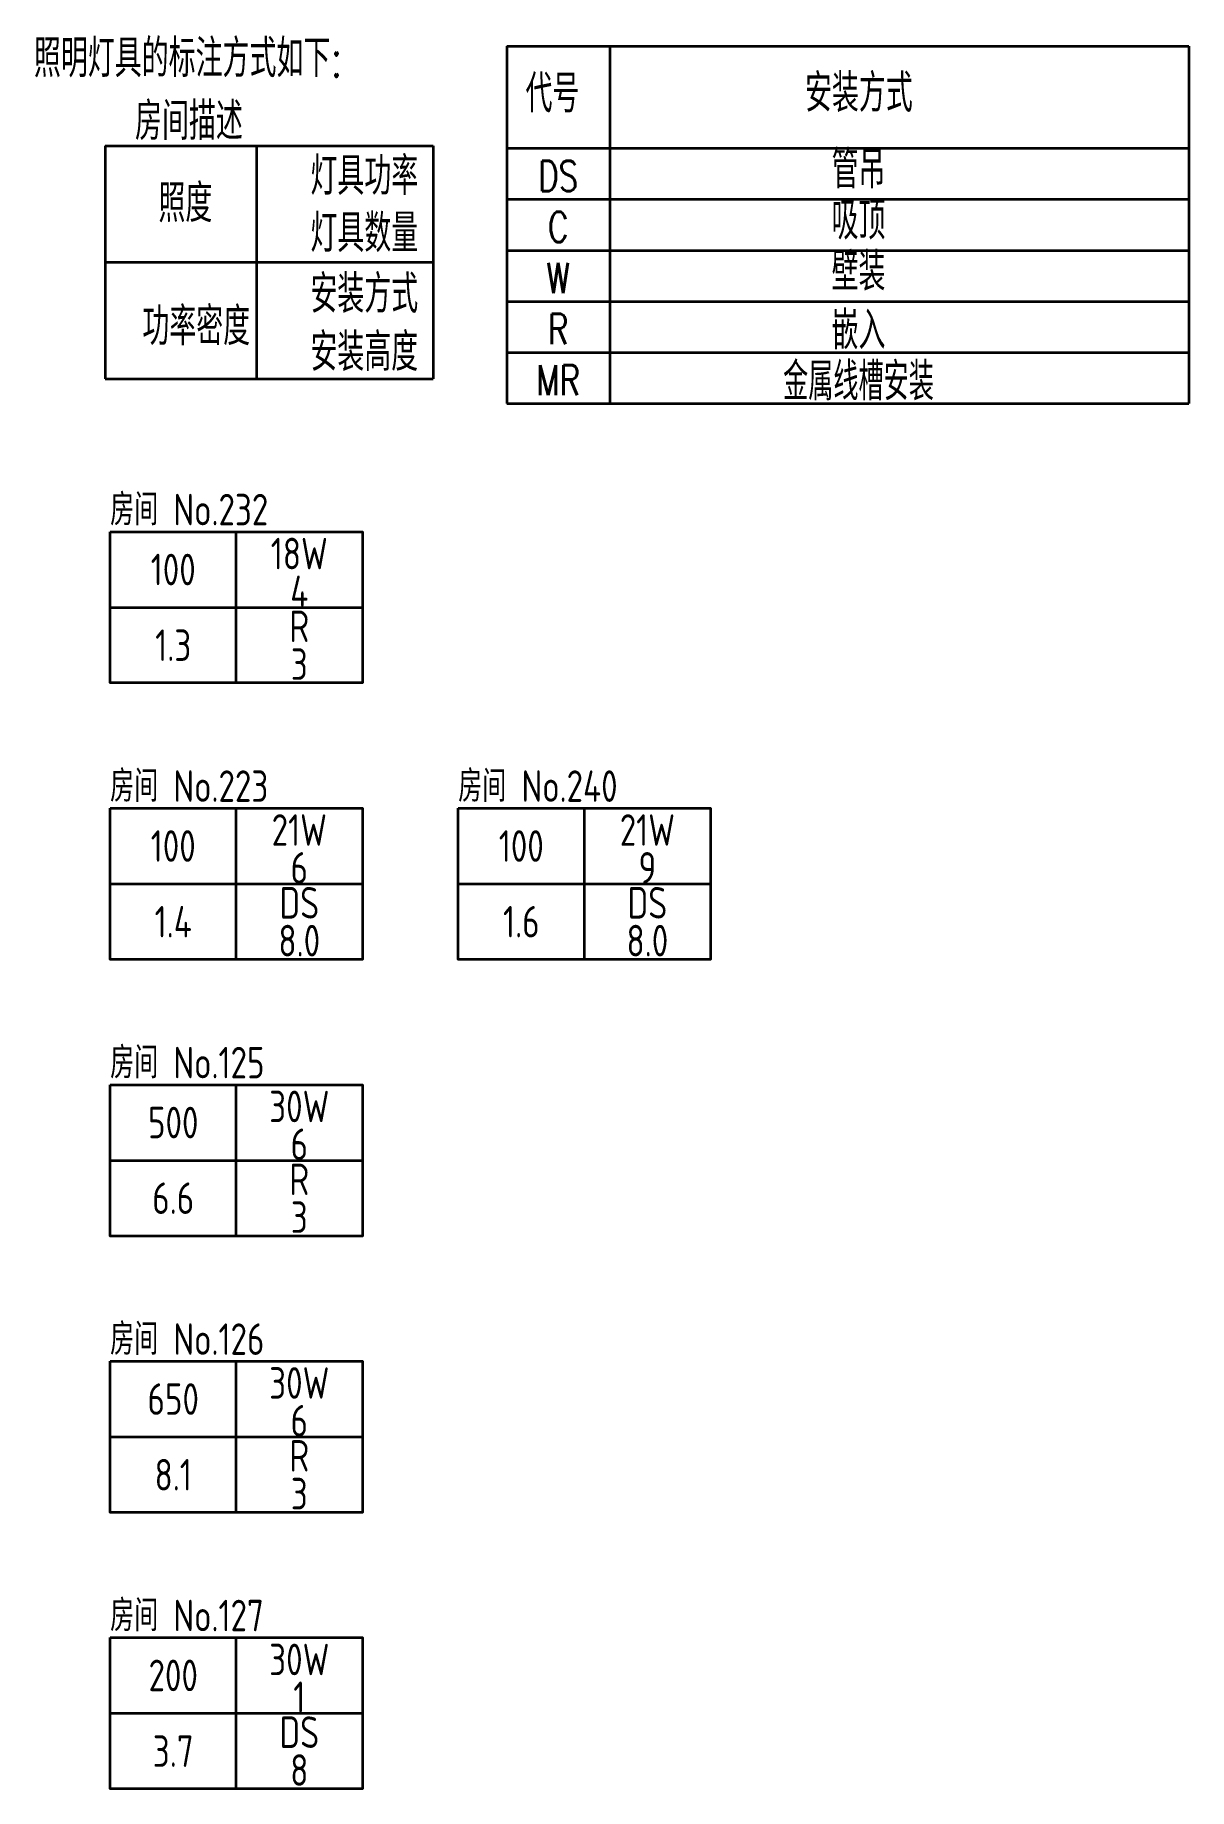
# Model space of a CAD drawing. Extents: x -621157 to 1764546, y -106808 to 741893.
# Drawn here: x -299515 to -290363, y 119515 to 133425 of the extents above; entities that cross this region are included whole.
import ezdxf
from ezdxf.enums import TextEntityAlignment as Align

# ---------------------------------------------------------------- set-up
doc = ezdxf.new("R2010")
doc.units = 0
doc.header["$LTSCALE"] = 1000
doc.header["$MEASUREMENT"] = 0
doc.layers.add('E-ANNO-TEXT', color=7, linetype='Continuous', lineweight=35)
doc.layers.add('LSE50-AB-E-221$0$E-ANNO-TEXT', color=7, linetype='Continuous', lineweight=35)
doc.styles.add('HZTXT', font='romans.shx', dxfattribs={"width": 0.8, "bigfont": 'hzdxc.shx'})
doc.styles.add('LSE50-AB-E-221$0$HZTXT', font='tssdeng.shx', dxfattribs={"bigfont": 'tssdchn.shx'})

msp = doc.modelspace()

# ---------------------------------------------------------------- texts
at = {"layer": 'E-ANNO-TEXT', "color": 3, "style": 'HZTXT'}
for s, width, p in [('照明灯具的标注方式如下:', 0.75, (-299524, 133091, 16800)), ('代号', 0.75, (-295625, 132811, 16800)), ('安装方式', 0.75, (-293408, 132816, 16800)), ('管吊', 0.75, (-293197, 132209, 16800)), ('吸顶', 0.75, (-293197, 131804, 16800)), ('壁装', 0.75, (-293197, 131399, 16800)), ('嵌入', 0.75, (-293197, 130933, 16800)), ('金属线槽安装', 0.7, (-293582, 130528, 16800))]:
    msp.add_text(s, height=300, dxfattribs=dict(at, width=width)).set_placement(p)
at = {"layer": 'E-ANNO-TEXT', "color": 3, "style": 'HZTXT', "width": 0.75}
for s, p in [('房间描述', (-297867, 132592, 16800)), ('灯具功率', (-296476, 132157, 16800)), ('照度', (-298109, 131941, 16800)), ('灯具数量', (-296476, 131704, 16800)), ('安装方式', (-296476, 131222, 16800)), ('功率密度', (-297809, 130965, 16800)), ('安装高度', (-296476, 130761, 16800))]:
    msp.add_text(s, height=300, dxfattribs=at).set_placement(p, align=Align.RIGHT)
for s, p in [('DS', (-295365, 132308, 16800)), ('C', (-295365, 131903, 16800)), ('W', (-295365, 131498, 16800)), ('R', (-295365, 131093, 16800)), ('MR', (-295365, 130688, 16800))]:
    msp.add_text(s, height=240, dxfattribs=at).set_placement(p, align=Align.MIDDLE)
at = {"layer": 'LSE50-AB-E-221$0$E-ANNO-TEXT', "style": 'LSE50-AB-E-221$0$HZTXT', "width": 0.8}
for s, p in [('房间 No.232', (-298919, 129536, 11779)), ('房间 No.223', (-298919, 127343, 11779)), ('房间 No.240', (-296158, 127343, 11779)), ('房间 No.125', (-298919, 125150, 11779)), ('房间 No.126', (-298919, 122957, 11779)), ('房间 No.127', (-298919, 120765, 11779))]:
    msp.add_text(s, height=250, dxfattribs=at).set_placement(p)
for s, p in [('18W', (-297419, 129313, 11779)), ('100', (-298419, 129186, 11779)), ('4', (-297419, 129013, 11779)), ('R', (-297419, 128736, 11779)), ('1.3', (-298419, 128586, 11779)), ('3', (-297419, 128436, 11779)), ('21W', (-297419, 127120, 11779)), ('21W', (-294658, 127120, 11779)), ('100', (-298419, 126993, 11779)), ('100', (-295658, 126993, 11779)), ('6', (-297419, 126820, 11779)), ('9', (-294658, 126820, 11779)), ('DS', (-297419, 126543, 11779)), ('DS', (-294658, 126543, 11779)), ('1.4', (-298419, 126393, 11779)), ('1.6', (-295658, 126393, 11779)), ('8.0', (-297419, 126243, 11779)), ('8.0', (-294658, 126243, 11779)), ('30W', (-297419, 124928, 11779)), ('500', (-298419, 124800, 11779)), ('6', (-297419, 124628, 11779)), ('R', (-297419, 124350, 11779)), ('6.6', (-298419, 124200, 11779)), ('3', (-297419, 124050, 11779)), ('30W', (-297419, 122735, 11779)), ('650', (-298419, 122607, 11779)), ('6', (-297419, 122435, 11779)), ('R', (-297419, 122157, 11779)), ('8.1', (-298419, 122007, 11779)), ('3', (-297419, 121857, 11779)), ('30W', (-297419, 120542, 11779)), ('200', (-298419, 120415, 11779)), ('1', (-297419, 120242, 11779)), ('DS', (-297419, 119965, 11779)), ('3.7', (-298419, 119815, 11779)), ('8', (-297419, 119665, 11779))]:
    msp.add_text(s, height=250, dxfattribs=at).set_placement(p, align=Align.MIDDLE)

# ---------------------------------------------------------------- linework, layer by layer
at = {"layer": 'E-ANNO-TEXT', "color": 3}
for p, q in [((-295774, 133337, 16800), (-295774, 130502, 16800)), ((-295774, 133337, 16800), (-290363, 133337, 16800)), ((-294956, 133337, 16800), (-294956, 130502, 16800)), ((-290363, 133337, 16800), (-290363, 130502, 16800)), ((-298958, 132547), (-298958, 130698)), ((-298958, 132547), (-296358, 132547)), ((-297758, 132547), (-297758, 130698)), ((-296358, 132547), (-296358, 130698)), ((-295774, 132527, 16800), (-290363, 132527, 16800)), ((-295774, 132122, 16800), (-290363, 132122, 16800)), ((-298958, 131623), (-296358, 131623)), ((-295774, 131717, 16800), (-290363, 131717, 16800)), ((-295774, 131312, 16800), (-290363, 131312, 16800)), ((-295774, 130907, 16800), (-290363, 130907, 16800)), ((-298958, 130698), (-296358, 130698)), ((-295774, 130502, 16800), (-290363, 130502, 16800))]:
    msp.add_line(p, q, dxfattribs=at)
at = {"layer": 'LSE50-AB-E-221$0$E-ANNO-TEXT'}
for p, q in [((-297919, 128286, 11779), (-297919, 129486, 11779)), ((-298919, 128886, 11779), (-296919, 128886, 11779)), ((-297919, 126093, 11779), (-297919, 127293, 11779)), ((-295158, 126093, 11779), (-295158, 127293, 11779)), ((-298919, 126693, 11779), (-296919, 126693, 11779)), ((-296158, 126693, 11779), (-294158, 126693, 11779)), ((-297919, 123900, 11779), (-297919, 125100, 11779)), ((-298919, 124500, 11779), (-296919, 124500, 11779)), ((-297919, 121707, 11779), (-297919, 122907, 11779)), ((-298919, 122307, 11779), (-296919, 122307, 11779)), ((-297919, 119515, 11779), (-297919, 120715, 11779)), ((-298919, 120115, 11779), (-296919, 120115, 11779))]:
    msp.add_line(p, q, dxfattribs=at)
at = {"layer": 'LSE50-AB-E-221$0$E-ANNO-TEXT', "elevation": 11779}
for points in [[(-298919, 129486), (-296919, 129486), (-296919, 128286), (-298919, 128286)], [(-298919, 127293), (-296919, 127293), (-296919, 126093), (-298919, 126093)], [(-296158, 127293), (-294158, 127293), (-294158, 126093), (-296158, 126093)], [(-298919, 125100), (-296919, 125100), (-296919, 123900), (-298919, 123900)], [(-298919, 122907), (-296919, 122907), (-296919, 121707), (-298919, 121707)], [(-298919, 120715), (-296919, 120715), (-296919, 119515), (-298919, 119515)]]:
    msp.add_lwpolyline(points, close=True, dxfattribs=at)

msp.set_redraw_order([(e.dxf.handle, doc.entitydb.next_handle()) for e in msp.query("TEXT MTEXT ATTDEF DIMENSION ARC_DIMENSION")])  # texts and dimensions are drawn at this point

doc.saveas('drawing.dxf')
